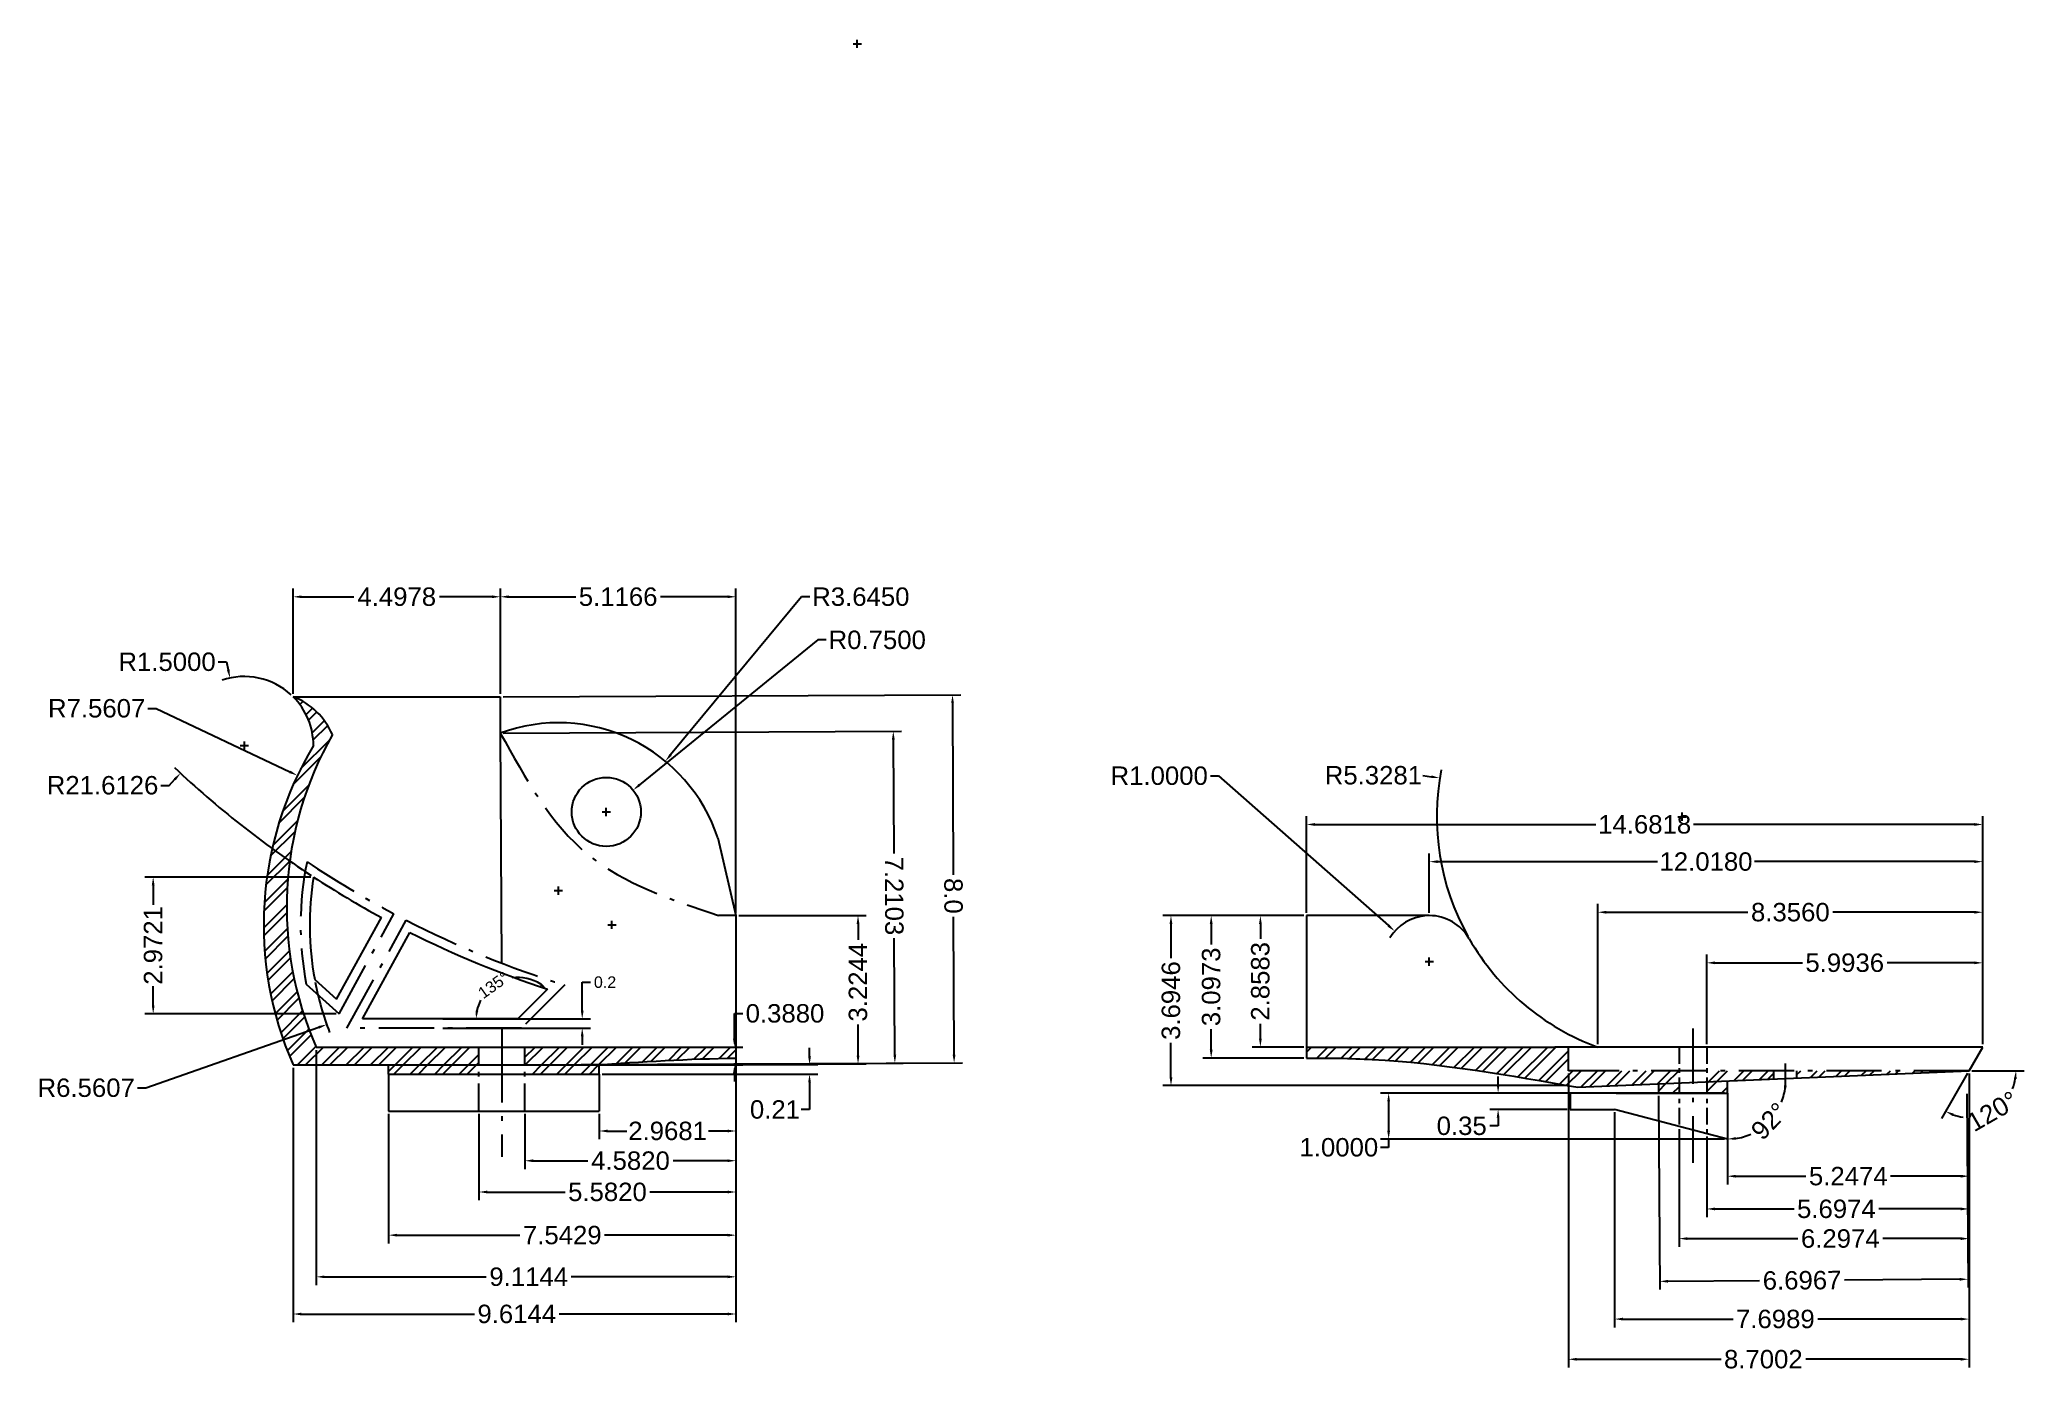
# Model space of a CAD drawing. Header units: centimetres. Extents: x 5.3 to 48.4, y 3.9 to 32.9.
import ezdxf

# ---------------------------------------------------------------- set-up
doc = ezdxf.new("R2010")
doc.units = ezdxf.units.CM
doc.header["$LTSCALE"] = 0.1
doc.header["$MEASUREMENT"] = 0
doc.linetypes.add('ACAD_ISO10W100', pattern=[18, 12, -3, 0, -3])
for name, color, linetype in [('Baza maneta de reglare', 2, 'Continuous'), ('Cotare', 3, 'Continuous'), ('Hasura plastic', 123, 'Continuous'), ('Intrare sina', 134, 'Continuous'), ('Intrare surub frana', 5, 'Continuous'), ('Intrare surub manseta', 241, 'Continuous'), ('Intrare surub reglaj', 30, 'ACAD_ISO10W100'), ('Intrari suruburi mici', 104, 'Continuous'), ('Linii centrale', 190, 'ACAD_ISO10W100'), ('Maneta', 6, 'Continuous'), ('Rama de plastic', 1, 'Continuous'), ('Tampon de cauciuc', 4, 'Continuous')]:
    doc.layers.add(name, color=color, linetype=linetype)
doc.styles.get("Standard").update_dxf_attribs({"font": 'arial.ttf'})
doc.dimstyles.new('Proiect', dxfattribs={"dimtxt": 0.4, "dimasz": 0.18, "dimexe": 0.18, "dimexo": 0.0625, "dimgap": 0.09, "dimtad": 0, "dimtoh": 1, "dimdec": 4, "dimzin": 0, "dimdsep": 46, "dimtxsty": 'Standard', "dimcen": 0.09, "dimadec": 0, "dimazin": 0, "dimtfac": 1, "dimtdec": 4, "dimtofl": 0, "dimtmove": 0, "dimatfit": 3, "dimfxl": 1, "dimtolj": 1, "dimtzin": 0, "dimarcsym": 0})
pattern_1 = [(45, (2.08626, 1.82286), (-0.265165, 0.265165), []), (45, (2.26304, 1.82286), (-0.265165, 0.265165), [])]
pattern_2 = [(45, (-9.4079, -2.4905), (-0.265165, 0.265165), []), (45, (-9.2311, -2.4905), (-0.265165, 0.265165), [])]

msp = doc.modelspace()

# ---------------------------------------------------------------- blocks, each defined once
blk = doc.blocks.new('*D6')
at = {"layer": 'Cotare', "color": 0, "lineweight": -2, "transparency": 16777216}
for p, q in [((10.775, 18.665), (10.775, 20.955)), ((10.955, 20.775), (12.095, 20.775)), ((15.093, 20.775), (13.953, 20.775)), ((15.273, 18.665), (15.273, 20.955))]:
    blk.add_line(p, q, dxfattribs=at)
at = {"layer": 'Cotare', "color": 0, "transparency": 16777216}
for points in [[(10.955, 20.805), (10.955, 20.745), (10.775, 20.775)], [(15.093, 20.805), (15.093, 20.745), (15.273, 20.775)]]:
    blk.add_solid(points, dxfattribs=at)
at = {"layer": 'Defpoints', "color": 0, "transparency": 16777216}
for p in [(15.273, 20.775), (10.775, 18.603), (15.273, 18.603)]:
    blk.add_point(p, dxfattribs=at)
at = {"layer": 'Cotare', "color": 0, "transparency": 16777216, "insert": (13.024, 20.775), "char_height": 0.4, "attachment_point": 5}
blk.add_mtext('\\A1;4.4978', dxfattribs=at)
blk = doc.blocks.new('*D7')
at = {"layer": 'Cotare', "color": 0, "lineweight": -2, "transparency": 16777216}
for p, q in [((15.273, 18.665), (15.273, 20.955)), ((15.453, 20.775), (16.911, 20.775)), ((20.21, 20.775), (18.751, 20.775)), ((20.39, 13.911), (20.39, 20.955))]:
    blk.add_line(p, q, dxfattribs=at)
at = {"layer": 'Cotare', "color": 0, "transparency": 16777216}
for points in [[(15.453, 20.805), (15.453, 20.745), (15.273, 20.775)], [(20.21, 20.805), (20.21, 20.745), (20.39, 20.775)]]:
    blk.add_solid(points, dxfattribs=at)
at = {"layer": 'Defpoints', "color": 0, "transparency": 16777216}
for p in [(15.273, 20.775), (15.273, 18.603), (20.39, 13.849)]:
    blk.add_point(p, dxfattribs=at)
at = {"layer": 'Cotare', "color": 0, "transparency": 16777216, "insert": (17.831, 20.775), "char_height": 0.4, "attachment_point": 5}
blk.add_mtext('\\A1;5.1166', dxfattribs=at)
blk = doc.blocks.new('*D8')
at = {"layer": 'Cotare', "color": 0, "lineweight": -2, "transparency": 16777216}
for p, q in [((21.81, 20.775), (18.971, 17.341)), ((21.99, 20.775), (21.81, 20.775)), ((16.444, 14.393), (16.624, 14.393)), ((16.534, 14.303), (16.534, 14.483))]:
    blk.add_line(p, q, dxfattribs=at)
at = {"layer": 'Cotare', "color": 0, "transparency": 16777216}
blk.add_solid([(18.948, 17.36), (18.994, 17.322), (18.856, 17.202)], dxfattribs=at)
at = {"layer": 'Defpoints', "color": 0, "transparency": 16777216}
for p in [(18.856, 17.202), (16.534, 14.393)]:
    blk.add_point(p, dxfattribs=at)
at = {"layer": 'Cotare', "color": 0, "transparency": 16777216, "insert": (23.101, 20.775), "char_height": 0.4, "attachment_point": 5}
blk.add_mtext('\\A1;R3.6450', dxfattribs=at)
blk = doc.blocks.new('*D9')
at = {"layer": 'Cotare', "color": 0, "lineweight": -2, "transparency": 16777216}
for p, q in [((10.775, 10.54), (10.775, 5.012)), ((20.39, 10.689), (20.39, 5.012)), ((10.955, 5.192), (14.71, 5.192)), ((20.21, 5.192), (16.549, 5.192))]:
    blk.add_line(p, q, dxfattribs=at)
at = {"layer": 'Cotare', "color": 0, "transparency": 16777216}
for points in [[(10.955, 5.222), (10.955, 5.162), (10.775, 5.192)], [(20.21, 5.222), (20.21, 5.162), (20.39, 5.192)]]:
    blk.add_solid(points, dxfattribs=at)
at = {"layer": 'Defpoints', "color": 0, "transparency": 16777216}
for p in [(10.775, 10.603), (20.39, 10.752), (20.39, 5.192)]:
    blk.add_point(p, dxfattribs=at)
at = {"layer": 'Cotare', "color": 0, "transparency": 16777216, "insert": (15.63, 5.192), "char_height": 0.4, "attachment_point": 5}
blk.add_mtext('\\A1;9.6144', dxfattribs=at)
blk = doc.blocks.new('*D10')
at = {"layer": 'Cotare', "color": 0, "lineweight": -2, "transparency": 16777216}
for p, q in [((12.847, 9.54), (12.847, 6.725)), ((20.39, 9.54), (20.39, 6.725)), ((13.027, 6.905), (15.699, 6.905)), ((20.21, 6.905), (17.537, 6.905))]:
    blk.add_line(p, q, dxfattribs=at)
at = {"layer": 'Cotare', "color": 0, "transparency": 16777216}
for points in [[(13.027, 6.935), (13.027, 6.875), (12.847, 6.905)], [(20.21, 6.935), (20.21, 6.875), (20.39, 6.905)]]:
    blk.add_solid(points, dxfattribs=at)
at = {"layer": 'Defpoints', "color": 0, "transparency": 16777216}
for p in [(12.847, 9.603), (20.39, 9.603), (20.39, 6.905)]:
    blk.add_point(p, dxfattribs=at)
at = {"layer": 'Cotare', "color": 0, "transparency": 16777216, "insert": (16.618, 6.905), "char_height": 0.4, "attachment_point": 5}
blk.add_mtext('\\A1;7.5429', dxfattribs=at)
blk = doc.blocks.new('*D11')
at = {"layer": 'Cotare', "color": 0, "lineweight": -2, "transparency": 16777216}
for p, q in [((14.808, 9.54), (14.808, 7.663)), ((20.39, 9.54), (20.39, 7.663)), ((14.988, 7.843), (16.679, 7.843)), ((20.21, 7.843), (18.518, 7.843))]:
    blk.add_line(p, q, dxfattribs=at)
at = {"layer": 'Cotare', "color": 0, "transparency": 16777216}
for points in [[(14.988, 7.873), (14.988, 7.813), (14.808, 7.843)], [(20.21, 7.873), (20.21, 7.813), (20.39, 7.843)]]:
    blk.add_solid(points, dxfattribs=at)
at = {"layer": 'Defpoints', "color": 0, "transparency": 16777216}
for p in [(14.808, 9.603), (20.39, 9.603), (20.39, 7.843)]:
    blk.add_point(p, dxfattribs=at)
at = {"layer": 'Cotare', "color": 0, "transparency": 16777216, "insert": (17.599, 7.843), "char_height": 0.4, "attachment_point": 5}
blk.add_mtext('\\A1;5.5820', dxfattribs=at)
blk = doc.blocks.new('*D12')
at = {"layer": 'Cotare', "color": 0, "lineweight": -2, "transparency": 16777216}
for p, q in [((15.808, 9.54), (15.808, 8.342)), ((20.39, 9.54), (20.39, 8.342)), ((15.988, 8.522), (17.171, 8.522)), ((20.21, 8.522), (19.026, 8.522))]:
    blk.add_line(p, q, dxfattribs=at)
at = {"layer": 'Cotare', "color": 0, "transparency": 16777216}
for points in [[(15.988, 8.552), (15.988, 8.492), (15.808, 8.522)], [(20.21, 8.552), (20.21, 8.492), (20.39, 8.522)]]:
    blk.add_solid(points, dxfattribs=at)
at = {"layer": 'Defpoints', "color": 0, "transparency": 16777216}
for p in [(15.808, 9.603), (20.39, 9.603), (20.39, 8.522)]:
    blk.add_point(p, dxfattribs=at)
at = {"layer": 'Cotare', "color": 0, "transparency": 16777216, "insert": (18.099, 8.522), "char_height": 0.4, "attachment_point": 5}
blk.add_mtext('\\A1;4.5820', dxfattribs=at)
blk = doc.blocks.new('*D13')
at = {"layer": 'Cotare', "color": 0, "lineweight": -2, "transparency": 16777216}
for p, q in [((17.421, 9.54), (17.421, 8.988)), ((20.39, 9.54), (20.39, 8.988)), ((17.601, 9.168), (18.02, 9.168)), ((20.21, 9.168), (19.791, 9.168))]:
    blk.add_line(p, q, dxfattribs=at)
at = {"layer": 'Cotare', "color": 0, "transparency": 16777216}
for points in [[(17.601, 9.198), (17.601, 9.138), (17.421, 9.168)], [(20.21, 9.198), (20.21, 9.138), (20.39, 9.168)]]:
    blk.add_solid(points, dxfattribs=at)
at = {"layer": 'Defpoints', "color": 0, "transparency": 16777216}
for p in [(17.421, 9.603), (20.39, 9.603), (20.39, 9.168)]:
    blk.add_point(p, dxfattribs=at)
at = {"layer": 'Cotare', "color": 0, "transparency": 16777216, "insert": (18.905, 9.168), "char_height": 0.4, "attachment_point": 5}
blk.add_mtext('\\A1;2.9681', dxfattribs=at)
blk = doc.blocks.new('*D16')
at = {"layer": 'Cotare', "color": 0, "lineweight": -2, "transparency": 16777216}
for p, q in [((15.335, 18.603), (25.272, 18.646)), ((25.092, 18.465), (25.109, 14.731)), ((25.125, 10.825), (25.112, 13.824)), ((15.37, 10.603), (25.306, 10.646))]:
    blk.add_line(p, q, dxfattribs=at)
at = {"layer": 'Cotare', "color": 0, "transparency": 16777216}
for points in [[(25.122, 18.465), (25.062, 18.465), (25.092, 18.645)], [(25.155, 10.825), (25.095, 10.825), (25.126, 10.645)]]:
    blk.add_solid(points, dxfattribs=at)
at = {"layer": 'Defpoints', "color": 0, "transparency": 16777216}
for p in [(15.273, 18.603), (15.308, 10.603), (25.126, 10.645)]:
    blk.add_point(p, dxfattribs=at)
at = {"layer": 'Cotare', "color": 0, "transparency": 16777216, "insert": (25.11, 14.277), "char_height": 0.4, "attachment_point": 5, "rotation": 270.2473}
blk.add_mtext('\\A1;8.0', dxfattribs=at)
blk = doc.blocks.new('*D17')
at = {"layer": 'Cotare', "color": 0, "lineweight": -2, "transparency": 16777216}
for p, q in [((15.335, 17.813), (23.985, 17.855)), ((23.806, 17.674), (23.818, 15.194)), ((23.839, 10.823), (23.827, 13.357)), ((15.37, 10.603), (24.02, 10.644))]:
    blk.add_line(p, q, dxfattribs=at)
at = {"layer": 'Cotare', "color": 0, "transparency": 16777216}
for points in [[(23.836, 17.674), (23.776, 17.674), (23.805, 17.854)], [(23.869, 10.824), (23.809, 10.823), (23.84, 10.643)]]:
    blk.add_solid(points, dxfattribs=at)
at = {"layer": 'Defpoints', "color": 0, "transparency": 16777216}
for p in [(15.273, 17.813), (15.308, 10.603), (23.84, 10.643)]:
    blk.add_point(p, dxfattribs=at)
at = {"layer": 'Cotare', "color": 0, "transparency": 16777216, "insert": (23.823, 14.276), "char_height": 0.4, "attachment_point": 5, "rotation": 270.2744}
blk.add_mtext('\\A1;7.2103', dxfattribs=at)
blk = doc.blocks.new('*D19')
at = {"layer": 'Cotare', "color": 0, "lineweight": -2, "transparency": 16777216}
for p, q in [((20.452, 13.849), (23.22, 13.849)), ((23.04, 13.669), (23.04, 13.321)), ((23.04, 10.805), (23.04, 11.482)), ((20.452, 10.625), (23.22, 10.625))]:
    blk.add_line(p, q, dxfattribs=at)
at = {"layer": 'Cotare', "color": 0, "transparency": 16777216}
for points in [[(23.01, 13.669), (23.07, 13.669), (23.04, 13.849)], [(23.01, 10.805), (23.07, 10.805), (23.04, 10.625)]]:
    blk.add_solid(points, dxfattribs=at)
at = {"layer": 'Defpoints', "color": 0, "transparency": 16777216}
for p in [(20.39, 13.849), (20.39, 10.625), (23.04, 10.625)]:
    blk.add_point(p, dxfattribs=at)
at = {"layer": 'Cotare', "color": 0, "transparency": 16777216, "insert": (23.04, 12.401), "char_height": 0.4, "attachment_point": 5, "rotation": 90}
blk.add_mtext('\\A1;3.2244', dxfattribs=at)
blk = doc.blocks.new('*D21')
at = {"layer": 'Cotare', "color": 0, "lineweight": -2, "transparency": 16777216}
for p, q in [((11.275, 10.928), (11.275, 5.82)), ((20.39, 10.928), (20.39, 5.82)), ((11.455, 6), (14.969, 6)), ((20.21, 6), (16.808, 6))]:
    blk.add_line(p, q, dxfattribs=at)
at = {"layer": 'Cotare', "color": 0, "transparency": 16777216}
for points in [[(11.455, 6.03), (11.455, 5.97), (11.275, 6)], [(20.21, 6.03), (20.21, 5.97), (20.39, 6)]]:
    blk.add_solid(points, dxfattribs=at)
at = {"layer": 'Defpoints', "color": 0, "transparency": 16777216}
for p in [(11.275, 10.991), (20.39, 10.991), (20.39, 6)]:
    blk.add_point(p, dxfattribs=at)
at = {"layer": 'Cotare', "color": 0, "transparency": 16777216, "insert": (15.889, 6), "char_height": 0.4, "attachment_point": 5}
blk.add_mtext('\\A1;9.1144', dxfattribs=at)
blk = doc.blocks.new('*D22')
at = {"layer": 'Cotare', "color": 0, "lineweight": -2, "transparency": 16777216}
for p, q in [((22.166, 19.837), (18.296, 16.688)), ((22.346, 19.837), (22.166, 19.837)), ((17.484, 16.101), (17.664, 16.101)), ((17.574, 16.011), (17.574, 16.191))]:
    blk.add_line(p, q, dxfattribs=at)
at = {"layer": 'Cotare', "color": 0, "transparency": 16777216}
blk.add_solid([(18.277, 16.711), (18.315, 16.665), (18.156, 16.574)], dxfattribs=at)
at = {"layer": 'Defpoints', "color": 0, "transparency": 16777216}
for p in [(18.156, 16.574), (17.574, 16.101)]:
    blk.add_point(p, dxfattribs=at)
at = {"layer": 'Cotare', "color": 0, "transparency": 16777216, "insert": (23.457, 19.837), "char_height": 0.4, "attachment_point": 5}
blk.add_mtext('\\A1;R0.7500', dxfattribs=at)
blk = doc.blocks.new('*D23')
at = {"layer": 'Cotare', "color": 0, "lineweight": -2, "transparency": 16777216}
for p, q in [((21.987, 10.792), (21.987, 10.972)), ((17.484, 10.403), (22.167, 10.403)), ((17.508, 10.612), (22.167, 10.612)), ((21.987, 10.223), (21.987, 9.634)), ((21.987, 9.634), (21.807, 9.634))]:
    blk.add_line(p, q, dxfattribs=at)
at = {"layer": 'Cotare', "color": 0, "transparency": 16777216}
for points in [[(21.957, 10.792), (22.017, 10.792), (21.987, 10.612)], [(21.957, 10.223), (22.017, 10.223), (21.987, 10.403)]]:
    blk.add_solid(points, dxfattribs=at)
at = {"layer": 'Defpoints', "color": 0, "transparency": 16777216}
for p in [(17.421, 10.403), (17.445, 10.612), (21.987, 10.403)]:
    blk.add_point(p, dxfattribs=at)
at = {"layer": 'Cotare', "color": 0, "transparency": 16777216, "insert": (21.236, 9.634), "char_height": 0.4, "attachment_point": 5}
blk.add_mtext('\\A1;0.21', dxfattribs=at)
blk = doc.blocks.new('*D25')
at = {"layer": 'Cotare', "color": 0, "lineweight": -2, "transparency": 16777216}
for p, q in [((22.934, 32.789), (23.114, 32.789)), ((23.024, 32.699), (23.024, 32.879)), ((8.083, 16.678), (8.206, 16.81)), ((7.903, 16.678), (8.083, 16.678))]:
    blk.add_line(p, q, dxfattribs=at)
blk.add_arc((23.024, 32.789), 21.613, 226.6826, 236.7231, dxfattribs=at)
at = {"layer": 'Cotare', "color": 0, "transparency": 16777216}
blk.add_solid([(8.184, 16.83), (8.228, 16.789), (8.328, 16.942)], dxfattribs=at)
at = {"layer": 'Defpoints', "color": 0, "transparency": 16777216}
for p in [(23.024, 32.789), (8.328, 16.942)]:
    blk.add_point(p, dxfattribs=at)
at = {"layer": 'Cotare', "color": 0, "transparency": 16777216, "insert": (6.636, 16.678), "char_height": 0.4, "attachment_point": 5}
blk.add_mtext('\\A1;R21.6126', dxfattribs=at)
blk = doc.blocks.new('*D26')
at = {"layer": 'Cotare', "color": 0, "lineweight": -2, "transparency": 16777216}
for p, q in [((17.051, 11.783), (17.051, 12.401)), ((17.051, 12.401), (17.231, 12.401)), ((14.027, 11.603), (17.231, 11.603)), ((14.027, 11.403), (17.231, 11.403)), ((17.051, 11.223), (17.051, 11.043))]:
    blk.add_line(p, q, dxfattribs=at)
at = {"layer": 'Cotare', "color": 0, "transparency": 16777216}
for points in [[(17.021, 11.783), (17.081, 11.783), (17.051, 11.603)], [(17.021, 11.223), (17.081, 11.223), (17.051, 11.403)]]:
    blk.add_solid(points, dxfattribs=at)
at = {"layer": 'Defpoints', "color": 0, "transparency": 16777216}
for p in [(13.965, 11.603), (13.965, 11.403), (17.051, 11.403)]:
    blk.add_point(p, dxfattribs=at)
at = {"layer": 'Cotare', "color": 0, "transparency": 16777216, "insert": (17.547, 12.401), "char_height": 0.25, "attachment_point": 5}
blk.add_mtext('\\A1;0.2', dxfattribs=at)
blk = doc.blocks.new('*D28')
at = {"layer": 'Cotare', "color": 0, "lineweight": -2, "transparency": 16777216}
for p, q in [((20.355, 11.171), (20.355, 11.722)), ((20.355, 11.722), (20.535, 11.722)), ((11.338, 10.991), (20.535, 10.991)), ((11.338, 10.603), (20.535, 10.603)), ((20.355, 10.423), (20.355, 10.243))]:
    blk.add_line(p, q, dxfattribs=at)
at = {"layer": 'Cotare', "color": 0, "transparency": 16777216}
for points in [[(20.325, 11.171), (20.385, 11.171), (20.355, 10.991)], [(20.325, 10.423), (20.385, 10.423), (20.355, 10.603)]]:
    blk.add_solid(points, dxfattribs=at)
at = {"layer": 'Defpoints', "color": 0, "transparency": 16777216}
for p in [(11.275, 10.991), (11.275, 10.603), (20.355, 10.603)]:
    blk.add_point(p, dxfattribs=at)
at = {"layer": 'Cotare', "color": 0, "transparency": 16777216, "insert": (21.454, 11.722), "char_height": 0.4, "attachment_point": 5}
blk.add_mtext('\\A1;0.3880', dxfattribs=at)
blk = doc.blocks.new('*D29')
at = {"layer": 'Cotare', "color": 0, "lineweight": -2, "transparency": 16777216}
for p, q in [((11.155, 14.686), (7.555, 14.686)), ((7.735, 14.506), (7.735, 14.085)), ((7.735, 11.894), (7.735, 12.315)), ((11.708, 11.714), (7.555, 11.714))]:
    blk.add_line(p, q, dxfattribs=at)
at = {"layer": 'Cotare', "color": 0, "transparency": 16777216}
for points in [[(7.705, 14.506), (7.765, 14.506), (7.735, 14.686)], [(7.705, 11.894), (7.765, 11.894), (7.735, 11.714)]]:
    blk.add_solid(points, dxfattribs=at)
at = {"layer": 'Defpoints', "color": 0, "transparency": 16777216}
for p in [(11.217, 14.686), (7.735, 11.714), (11.771, 11.714)]:
    blk.add_point(p, dxfattribs=at)
at = {"layer": 'Cotare', "color": 0, "transparency": 16777216, "insert": (7.735, 13.2), "char_height": 0.4, "attachment_point": 5, "rotation": 90}
blk.add_mtext('\\A1;2.9721', dxfattribs=at)
blk = doc.blocks.new('*D30')
at = {"layer": 'Cotare', "color": 0, "lineweight": -2, "transparency": 16777216}
for p, q in [((7.62, 18.35), (7.8, 18.35)), ((7.8, 18.35), (10.704, 16.97)), ((17.605, 13.648), (17.785, 13.648)), ((17.695, 13.558), (17.695, 13.738))]:
    blk.add_line(p, q, dxfattribs=at)
at = {"layer": 'Cotare', "color": 0, "transparency": 16777216}
blk.add_solid([(10.717, 16.997), (10.691, 16.943), (10.866, 16.893)], dxfattribs=at)
at = {"layer": 'Defpoints', "color": 0, "transparency": 16777216}
for p in [(10.866, 16.893), (17.695, 13.648)]:
    blk.add_point(p, dxfattribs=at)
at = {"layer": 'Cotare', "color": 0, "transparency": 16777216, "insert": (6.508, 18.35), "char_height": 0.4, "attachment_point": 5}
blk.add_mtext('\\A1;R7.5607', dxfattribs=at)
blk = doc.blocks.new('*D31')
at = {"layer": 'Cotare', "color": 0, "lineweight": -2, "transparency": 16777216}
for p, q in [((9.148, 19.361), (9.328, 19.361)), ((9.328, 19.361), (9.366, 19.185)), ((9.625, 17.542), (9.805, 17.542)), ((9.715, 17.452), (9.715, 17.632))]:
    blk.add_line(p, q, dxfattribs=at)
blk.add_arc((9.715, 17.542), 1.5, 47.3873, 108.8608, dxfattribs=at)
at = {"layer": 'Cotare', "color": 0, "transparency": 16777216}
blk.add_solid([(9.395, 19.192), (9.336, 19.179), (9.403, 19.009)], dxfattribs=at)
at = {"layer": 'Defpoints', "color": 0, "transparency": 16777216}
for p in [(9.403, 19.009), (9.715, 17.542)]:
    blk.add_point(p, dxfattribs=at)
at = {"layer": 'Cotare', "color": 0, "transparency": 16777216, "insert": (8.037, 19.361), "char_height": 0.4, "attachment_point": 5}
blk.add_mtext('\\A1;R1.5000', dxfattribs=at)
blk = doc.blocks.new('*D33')
at = {"layer": 'Cotare', "color": 0, "lineweight": -2, "transparency": 16777216}
for p, q in [((17.605, 13.648), (17.785, 13.648)), ((17.695, 13.558), (17.695, 13.738)), ((7.573, 10.106), (11.333, 11.422)), ((7.393, 10.106), (7.573, 10.106))]:
    blk.add_line(p, q, dxfattribs=at)
blk.add_arc((17.695, 13.648), 6.561, 190.9636, 200.8594, dxfattribs=at)
at = {"layer": 'Cotare', "color": 0, "transparency": 16777216}
blk.add_solid([(11.323, 11.45), (11.343, 11.393), (11.503, 11.481)], dxfattribs=at)
at = {"layer": 'Defpoints', "color": 0, "transparency": 16777216}
for p in [(17.695, 13.648), (11.503, 11.481)]:
    blk.add_point(p, dxfattribs=at)
at = {"layer": 'Cotare', "color": 0, "transparency": 16777216, "insert": (6.281, 10.106), "char_height": 0.4, "attachment_point": 5}
blk.add_mtext('\\A1;R6.5607', dxfattribs=at)
blk = doc.blocks.new('*D34')
at = {"layer": 'Cotare', "color": 0, "lineweight": -2, "transparency": 16777216}
for start, end in [(56.4295, 97.7959), (153.2583, 168.5705)]:
    blk.add_arc((15.65, 11.603), 0.904, start, end, dxfattribs=at)
at = {"layer": 'Cotare', "color": 0, "transparency": 16777216}
for points in [[(16.169, 12.379), (16.131, 12.332), (16.289, 12.242)], [(14.794, 11.779), (14.734, 11.785), (14.746, 11.603)]]:
    blk.add_solid(points, dxfattribs=at)
at = {"layer": 'Defpoints', "color": 0, "transparency": 16777216}
for p in [(15.65, 12.506), (16.297, 12.25), (12.28, 11.603), (15.65, 11.603), (15.65, 11.603)]:
    blk.add_point(p, dxfattribs=at)
at = {"layer": 'Cotare', "color": 0, "transparency": 16777216, "insert": (15.125, 12.338), "char_height": 0.25, "attachment_point": 5, "rotation": 35.5271}
blk.add_mtext('\\A1;135°', dxfattribs=at)
blk = doc.blocks.new('*D36')
at = {"layer": 'Cotare', "color": 0, "lineweight": -2, "transparency": 16777216}
for p, q in [((32.779, 13.911), (32.779, 16.008)), ((47.461, 11.053), (47.461, 16.008)), ((32.959, 15.828), (39.063, 15.828)), ((47.281, 15.828), (41.177, 15.828))]:
    blk.add_line(p, q, dxfattribs=at)
at = {"layer": 'Cotare', "color": 0, "transparency": 16777216}
for points in [[(32.959, 15.858), (32.959, 15.798), (32.779, 15.828)], [(47.281, 15.858), (47.281, 15.798), (47.461, 15.828)]]:
    blk.add_solid(points, dxfattribs=at)
at = {"layer": 'Defpoints', "color": 0, "transparency": 16777216}
for p in [(47.461, 15.828), (32.779, 13.849), (47.461, 10.991)]:
    blk.add_point(p, dxfattribs=at)
at = {"layer": 'Cotare', "color": 0, "transparency": 16777216, "insert": (40.12, 15.828), "char_height": 0.4, "attachment_point": 5}
blk.add_mtext('\\A1;14.6818', dxfattribs=at)
blk = doc.blocks.new('*D37')
at = {"layer": 'Cotare', "color": 0, "lineweight": -2, "transparency": 16777216}
for p, q in [((35.443, 13.911), (35.443, 15.2)), ((47.461, 11.053), (47.461, 15.2)), ((35.623, 15.02), (40.396, 15.02)), ((47.281, 15.02), (42.508, 15.02))]:
    blk.add_line(p, q, dxfattribs=at)
at = {"layer": 'Cotare', "color": 0, "transparency": 16777216}
for points in [[(35.623, 15.05), (35.623, 14.99), (35.443, 15.02)], [(47.281, 15.05), (47.281, 14.99), (47.461, 15.02)]]:
    blk.add_solid(points, dxfattribs=at)
at = {"layer": 'Defpoints', "color": 0, "transparency": 16777216}
for p in [(47.461, 15.02), (35.443, 13.849), (47.461, 10.991)]:
    blk.add_point(p, dxfattribs=at)
at = {"layer": 'Cotare', "color": 0, "transparency": 16777216, "insert": (41.452, 15.02), "char_height": 0.4, "attachment_point": 5}
blk.add_mtext('\\A1;12.0180', dxfattribs=at)
blk = doc.blocks.new('*D38')
at = {"layer": 'Cotare', "color": 0, "lineweight": -2, "transparency": 16777216}
for p, q in [((35.303, 16.895), (35.494, 16.865)), ((40.843, 15.995), (41.023, 15.995)), ((40.933, 15.905), (40.933, 16.085))]:
    blk.add_line(p, q, dxfattribs=at)
blk.add_arc((40.933, 15.995), 5.328, 168.9822, 209.1411, dxfattribs=at)
at = {"layer": 'Cotare', "color": 0, "transparency": 16777216}
blk.add_solid([(35.499, 16.894), (35.49, 16.835), (35.672, 16.836)], dxfattribs=at)
at = {"layer": 'Defpoints', "color": 0, "transparency": 16777216}
for p in [(35.672, 16.836), (40.933, 15.995)]:
    blk.add_point(p, dxfattribs=at)
at = {"layer": 'Cotare', "color": 0, "transparency": 16777216, "insert": (34.23, 16.895), "char_height": 0.4, "attachment_point": 5}
blk.add_mtext('\\A1;R5.3281', dxfattribs=at)
blk = doc.blocks.new('*D39')
at = {"layer": 'Cotare', "color": 0, "lineweight": -2, "transparency": 16777216}
for p, q in [((39.105, 11.053), (39.105, 14.101)), ((39.285, 13.921), (42.363, 13.921)), ((47.281, 13.921), (44.203, 13.921)), ((47.461, 11.053), (47.461, 14.101))]:
    blk.add_line(p, q, dxfattribs=at)
at = {"layer": 'Cotare', "color": 0, "transparency": 16777216}
for points in [[(39.285, 13.951), (39.285, 13.891), (39.105, 13.921)], [(47.281, 13.951), (47.281, 13.891), (47.461, 13.921)]]:
    blk.add_solid(points, dxfattribs=at)
at = {"layer": 'Defpoints', "color": 0, "transparency": 16777216}
for p in [(47.461, 13.921), (39.105, 10.991), (47.461, 10.991)]:
    blk.add_point(p, dxfattribs=at)
at = {"layer": 'Cotare', "color": 0, "transparency": 16777216, "insert": (43.283, 13.921), "char_height": 0.4, "attachment_point": 5}
blk.add_mtext('\\A1;8.3560', dxfattribs=at)
blk = doc.blocks.new('*D40')
at = {"layer": 'Cotare', "color": 0, "lineweight": -2, "transparency": 16777216}
for p, q in [((41.467, 11.053), (41.467, 13.002)), ((47.461, 11.053), (47.461, 13.002)), ((41.647, 12.822), (43.544, 12.822)), ((47.281, 12.822), (45.384, 12.822))]:
    blk.add_line(p, q, dxfattribs=at)
at = {"layer": 'Cotare', "color": 0, "transparency": 16777216}
for points in [[(41.647, 12.852), (41.647, 12.792), (41.467, 12.822)], [(47.281, 12.852), (47.281, 12.792), (47.461, 12.822)]]:
    blk.add_solid(points, dxfattribs=at)
at = {"layer": 'Defpoints', "color": 0, "transparency": 16777216}
for p in [(47.461, 12.822), (41.467, 10.991), (47.461, 10.991)]:
    blk.add_point(p, dxfattribs=at)
at = {"layer": 'Cotare', "color": 0, "transparency": 16777216, "insert": (44.464, 12.822), "char_height": 0.4, "attachment_point": 5}
blk.add_mtext('\\A1;5.9936', dxfattribs=at)
blk = doc.blocks.new('*D42')
at = {"layer": 'Cotare', "color": 0, "lineweight": -2, "transparency": 16777216}
for p, q in [((30.69, 16.885), (30.87, 16.885)), ((30.87, 16.885), (34.558, 13.63)), ((35.443, 12.759), (35.443, 12.939)), ((35.353, 12.849), (35.533, 12.849))]:
    blk.add_line(p, q, dxfattribs=at)
blk.add_arc((35.443, 12.849), 1, 93.581, 148.8817, dxfattribs=at)
at = {"layer": 'Cotare', "color": 0, "transparency": 16777216}
blk.add_solid([(34.578, 13.652), (34.538, 13.607), (34.693, 13.511)], dxfattribs=at)
at = {"layer": 'Defpoints', "color": 0, "transparency": 16777216}
for p in [(34.693, 13.511), (35.443, 12.849)]:
    blk.add_point(p, dxfattribs=at)
at = {"layer": 'Cotare', "color": 0, "transparency": 16777216, "insert": (29.579, 16.885), "char_height": 0.4, "attachment_point": 5}
blk.add_mtext('\\A1;R1.0000', dxfattribs=at)
blk = doc.blocks.new('*D43')
at = {"layer": 'Cotare', "color": 0, "lineweight": -2, "transparency": 16777216}
for p, q in [((32.717, 13.849), (29.655, 13.849)), ((29.835, 13.669), (29.835, 12.922)), ((29.835, 10.334), (29.835, 11.082)), ((38.402, 10.154), (29.655, 10.154))]:
    blk.add_line(p, q, dxfattribs=at)
at = {"layer": 'Cotare', "color": 0, "transparency": 16777216}
for points in [[(29.805, 13.669), (29.865, 13.669), (29.835, 13.849)], [(29.805, 10.334), (29.865, 10.334), (29.835, 10.154)]]:
    blk.add_solid(points, dxfattribs=at)
at = {"layer": 'Defpoints', "color": 0, "transparency": 16777216}
for p in [(29.835, 13.849), (32.779, 13.849), (38.464, 10.154)]:
    blk.add_point(p, dxfattribs=at)
at = {"layer": 'Cotare', "color": 0, "transparency": 16777216, "insert": (29.835, 12.002), "char_height": 0.4, "attachment_point": 5, "rotation": 90}
blk.add_mtext('\\A1;3.6946', dxfattribs=at)
blk = doc.blocks.new('*D44')
at = {"layer": 'Cotare', "color": 0, "lineweight": -2, "transparency": 16777216}
for p, q in [((32.717, 13.849), (30.528, 13.849)), ((30.708, 13.669), (30.708, 13.22)), ((30.708, 10.932), (30.708, 11.38)), ((32.717, 10.752), (30.528, 10.752))]:
    blk.add_line(p, q, dxfattribs=at)
at = {"layer": 'Cotare', "color": 0, "transparency": 16777216}
for points in [[(30.678, 13.669), (30.738, 13.669), (30.708, 13.849)], [(30.678, 10.932), (30.738, 10.932), (30.708, 10.752)]]:
    blk.add_solid(points, dxfattribs=at)
at = {"layer": 'Defpoints', "color": 0, "transparency": 16777216}
for p in [(32.779, 13.849), (30.708, 10.752), (32.779, 10.752)]:
    blk.add_point(p, dxfattribs=at)
at = {"layer": 'Cotare', "color": 0, "transparency": 16777216, "insert": (30.708, 12.3), "char_height": 0.4, "attachment_point": 5, "rotation": 90}
blk.add_mtext('\\A1;3.0973', dxfattribs=at)
blk = doc.blocks.new('*D45')
at = {"layer": 'Cotare', "color": 0, "lineweight": -2, "transparency": 16777216}
for p, q in [((32.717, 13.849), (31.596, 13.849)), ((31.776, 13.669), (31.776, 13.343)), ((31.776, 11.171), (31.776, 11.496)), ((32.717, 10.991), (31.596, 10.991))]:
    blk.add_line(p, q, dxfattribs=at)
at = {"layer": 'Cotare', "color": 0, "transparency": 16777216}
for points in [[(31.746, 13.669), (31.806, 13.669), (31.776, 13.849)], [(31.746, 11.171), (31.806, 11.171), (31.776, 10.991)]]:
    blk.add_solid(points, dxfattribs=at)
at = {"layer": 'Defpoints', "color": 0, "transparency": 16777216}
for p in [(32.779, 13.849), (31.776, 10.991), (32.779, 10.991)]:
    blk.add_point(p, dxfattribs=at)
at = {"layer": 'Cotare', "color": 0, "transparency": 16777216, "insert": (31.776, 12.42), "char_height": 0.4, "attachment_point": 5, "rotation": 90}
blk.add_mtext('\\A1;2.8583', dxfattribs=at)
blk = doc.blocks.new('*D46')
at = {"layer": 'Cotare', "color": 0, "lineweight": -2, "transparency": 16777216}
for p, q in [((47.133, 10.423), (46.565, 9.44)), ((47.227, 10.478), (48.363, 10.478))]:
    blk.add_line(p, q, dxfattribs=at)
for start, end in [(337.4174, 349.8619), (250.1381, 262.5826)]:
    blk.add_arc((47.165, 10.478), 1.019, start, end, dxfattribs=at)
at = {"layer": 'Cotare', "color": 0, "transparency": 16777216}
for points in [[(48.137, 10.301), (48.197, 10.296), (48.183, 10.478)], [(46.806, 9.492), (46.831, 9.547), (46.655, 9.595)]]:
    blk.add_solid(points, dxfattribs=at)
at = {"layer": 'Defpoints', "color": 0, "transparency": 16777216}
for p in [(47.461, 10.991), (38.464, 10.478), (47.165, 10.478), (47.165, 10.478), (47.342, 9.474)]:
    blk.add_point(p, dxfattribs=at)
at = {"layer": 'Cotare', "color": 0, "transparency": 16777216, "insert": (47.674, 9.595), "char_height": 0.4, "attachment_point": 5, "rotation": 30}
blk.add_mtext('\\A1;120°', dxfattribs=at)
blk = doc.blocks.new('*D47')
at = {"layer": 'Cotare', "color": 0, "lineweight": -2, "transparency": 16777216}
for p, q in [((38.464, 10.415), (38.464, 4.029)), ((47.165, 10.415), (47.165, 4.029)), ((38.644, 4.209), (41.779, 4.209)), ((46.985, 4.209), (43.616, 4.209))]:
    blk.add_line(p, q, dxfattribs=at)
at = {"layer": 'Cotare', "color": 0, "transparency": 16777216}
for points in [[(38.644, 4.239), (38.644, 4.179), (38.464, 4.209)], [(46.985, 4.239), (46.985, 4.179), (47.165, 4.209)]]:
    blk.add_solid(points, dxfattribs=at)
at = {"layer": 'Defpoints', "color": 0, "transparency": 16777216}
for p in [(38.464, 10.478), (47.165, 10.478), (47.165, 4.209)]:
    blk.add_point(p, dxfattribs=at)
at = {"layer": 'Cotare', "color": 0, "transparency": 16777216, "insert": (42.697, 4.209), "char_height": 0.4, "attachment_point": 5}
blk.add_mtext('\\A1;8.7002', dxfattribs=at)
blk = doc.blocks.new('*D48')
at = {"layer": 'Cotare', "color": 0, "lineweight": -2, "transparency": 16777216}
for p, q in [((39.466, 9.576), (39.466, 4.902)), ((47.165, 9.576), (47.165, 4.902)), ((39.646, 5.082), (42.039, 5.082)), ((46.985, 5.082), (43.877, 5.082))]:
    blk.add_line(p, q, dxfattribs=at)
at = {"layer": 'Cotare', "color": 0, "transparency": 16777216}
for points in [[(39.646, 5.112), (39.646, 5.052), (39.466, 5.082)], [(46.985, 5.112), (46.985, 5.052), (47.165, 5.082)]]:
    blk.add_solid(points, dxfattribs=at)
at = {"layer": 'Defpoints', "color": 0, "transparency": 16777216}
for p in [(39.466, 9.639), (47.165, 9.639), (47.165, 5.082)]:
    blk.add_point(p, dxfattribs=at)
at = {"layer": 'Cotare', "color": 0, "transparency": 16777216, "insert": (42.958, 5.082), "char_height": 0.4, "attachment_point": 5}
blk.add_mtext('\\A1;7.6989', dxfattribs=at)
blk = doc.blocks.new('*D49')
at = {"layer": 'Cotare', "color": 0, "lineweight": -2, "transparency": 16777216}
for p, q in [((40.867, 9.21), (40.867, 6.65)), ((47.165, 9.092), (47.165, 6.65)), ((41.047, 6.83), (43.448, 6.83)), ((46.985, 6.83), (45.289, 6.83))]:
    blk.add_line(p, q, dxfattribs=at)
at = {"layer": 'Cotare', "color": 0, "transparency": 16777216}
for points in [[(41.047, 6.86), (41.047, 6.8), (40.867, 6.83)], [(46.985, 6.86), (46.985, 6.8), (47.165, 6.83)]]:
    blk.add_solid(points, dxfattribs=at)
at = {"layer": 'Defpoints', "color": 0, "transparency": 16777216}
for p in [(40.867, 9.273), (47.165, 9.154), (47.165, 6.83)]:
    blk.add_point(p, dxfattribs=at)
at = {"layer": 'Cotare', "color": 0, "transparency": 16777216, "insert": (44.368, 6.83), "char_height": 0.4, "attachment_point": 5}
blk.add_mtext('\\A1;6.2974', dxfattribs=at)
blk = doc.blocks.new('*D50')
at = {"layer": 'Cotare', "color": 0, "lineweight": -2, "transparency": 16777216}
for p, q in [((41.467, 9.05), (41.467, 7.295)), ((47.165, 9.05), (47.165, 7.295)), ((41.647, 7.475), (43.363, 7.475)), ((46.985, 7.475), (45.202, 7.475))]:
    blk.add_line(p, q, dxfattribs=at)
at = {"layer": 'Cotare', "color": 0, "transparency": 16777216}
for points in [[(41.647, 7.505), (41.647, 7.445), (41.467, 7.475)], [(46.985, 7.505), (46.985, 7.445), (47.165, 7.475)]]:
    blk.add_solid(points, dxfattribs=at)
at = {"layer": 'Defpoints', "color": 0, "transparency": 16777216}
for p in [(41.467, 9.112), (47.165, 9.112), (47.165, 7.475)]:
    blk.add_point(p, dxfattribs=at)
at = {"layer": 'Cotare', "color": 0, "transparency": 16777216, "insert": (44.283, 7.475), "char_height": 0.4, "attachment_point": 5}
blk.add_mtext('\\A1;5.6974', dxfattribs=at)
blk = doc.blocks.new('*D51')
at = {"layer": 'Cotare', "color": 0, "lineweight": -2, "transparency": 16777216}
for p, q in [((40.418, 9.929), (40.446, 5.722)), ((47.114, 9.974), (47.143, 5.767)), ((40.625, 5.903), (42.617, 5.917)), ((46.961, 5.946), (44.46, 5.929))]:
    blk.add_line(p, q, dxfattribs=at)
at = {"layer": 'Cotare', "color": 0, "transparency": 16777216}
for points in [[(40.625, 5.933), (40.625, 5.873), (40.445, 5.902)], [(46.961, 5.976), (46.962, 5.916), (47.141, 5.947)]]:
    blk.add_solid(points, dxfattribs=at)
at = {"layer": 'Defpoints', "color": 0, "transparency": 16777216}
for p in [(40.417, 9.992), (47.114, 10.037), (47.141, 5.947)]:
    blk.add_point(p, dxfattribs=at)
at = {"layer": 'Cotare', "color": 0, "transparency": 16777216, "insert": (43.538, 5.923), "char_height": 0.4, "attachment_point": 5, "rotation": 0.3867}
blk.add_mtext('\\A1;6.6967', dxfattribs=at)
blk = doc.blocks.new('*D52')
at = {"layer": 'Cotare', "color": 0, "lineweight": -2, "transparency": 16777216}
for p, q in [((41.917, 8.929), (41.917, 8.006)), ((47.165, 8.929), (47.165, 8.006)), ((42.097, 8.186), (43.621, 8.186)), ((46.985, 8.186), (45.46, 8.186))]:
    blk.add_line(p, q, dxfattribs=at)
at = {"layer": 'Cotare', "color": 0, "transparency": 16777216}
for points in [[(42.097, 8.216), (42.097, 8.156), (41.917, 8.186)], [(46.985, 8.216), (46.985, 8.156), (47.165, 8.186)]]:
    blk.add_solid(points, dxfattribs=at)
at = {"layer": 'Defpoints', "color": 0, "transparency": 16777216}
for p in [(41.917, 8.992), (47.165, 8.992), (47.165, 8.186)]:
    blk.add_point(p, dxfattribs=at)
at = {"layer": 'Cotare', "color": 0, "transparency": 16777216, "insert": (44.541, 8.186), "char_height": 0.4, "attachment_point": 5}
blk.add_mtext('\\A1;5.2474', dxfattribs=at)
blk = doc.blocks.new('*D53')
at = {"layer": 'Cotare', "color": 0, "lineweight": -2, "transparency": 16777216}
for p, q in [((41.855, 9.992), (34.381, 9.992)), ((34.561, 9.812), (34.561, 9.172)), ((41.855, 8.992), (34.381, 8.992)), ((34.561, 8.812), (34.381, 8.812)), ((34.561, 8.992), (34.561, 8.812))]:
    blk.add_line(p, q, dxfattribs=at)
at = {"layer": 'Cotare', "color": 0, "transparency": 16777216}
for points in [[(34.531, 9.812), (34.591, 9.812), (34.561, 9.992)], [(34.531, 9.172), (34.591, 9.172), (34.561, 8.992)]]:
    blk.add_solid(points, dxfattribs=at)
at = {"layer": 'Defpoints', "color": 0, "transparency": 16777216}
for p in [(41.917, 9.992), (34.561, 8.992), (41.917, 8.992)]:
    blk.add_point(p, dxfattribs=at)
at = {"layer": 'Cotare', "color": 0, "transparency": 16777216, "insert": (33.48, 8.812), "char_height": 0.4, "attachment_point": 5}
blk.add_mtext('\\A1;1.0000', dxfattribs=at)
blk = doc.blocks.new('*D54')
at = {"layer": 'Cotare', "color": 0, "lineweight": -2, "transparency": 16777216}
for p, q in [((36.938, 10.172), (36.938, 10.352)), ((38.402, 9.992), (36.758, 9.992)), ((38.44, 9.639), (36.758, 9.639)), ((36.938, 9.279), (36.758, 9.279)), ((36.938, 9.459), (36.938, 9.279))]:
    blk.add_line(p, q, dxfattribs=at)
at = {"layer": 'Cotare', "color": 0, "transparency": 16777216}
for points in [[(36.908, 10.172), (36.968, 10.172), (36.938, 9.992)], [(36.908, 9.459), (36.968, 9.459), (36.938, 9.639)]]:
    blk.add_solid(points, dxfattribs=at)
at = {"layer": 'Defpoints', "color": 0, "transparency": 16777216}
for p in [(38.464, 9.992), (36.938, 9.639), (38.502, 9.639)]:
    blk.add_point(p, dxfattribs=at)
at = {"layer": 'Cotare', "color": 0, "transparency": 16777216, "insert": (36.147, 9.279), "char_height": 0.4, "attachment_point": 5}
blk.add_mtext('\\A1;0.35', dxfattribs=at)
blk = doc.blocks.new('*D55')
at = {"layer": 'Cotare', "color": 0, "lineweight": -2, "transparency": 16777216}
blk.add_line((41.917, 9.929), (41.917, 8.813), dxfattribs=at)
for start, end in [(338.6832, 354.2486), (278.1785, 293.744)]:
    blk.add_arc((41.917, 10.255), 1.262, start, end, dxfattribs=at)
at = {"layer": 'Cotare', "color": 0, "transparency": 16777216}
for points in [[(43.143, 10.13), (43.203, 10.128), (43.178, 10.309)], [(42.099, 8.976), (42.095, 9.036), (41.917, 8.993)]]:
    blk.add_solid(points, dxfattribs=at)
at = {"layer": 'Defpoints', "color": 0, "transparency": 16777216}
for p in [(47.165, 10.478), (38.672, 10.118), (41.917, 10.255), (41.917, 9.992), (42.564, 9.171)]:
    blk.add_point(p, dxfattribs=at)
at = {"layer": 'Cotare', "color": 0, "transparency": 16777216, "insert": (42.828, 9.382), "char_height": 0.4, "attachment_point": 5, "rotation": 46.2136}
blk.add_mtext('\\A1;92°', dxfattribs=at)

# ---------------------------------------------------------------- dimensions: what is measured, and where the dimension line sits
at = {"layer": 'Cotare'}
for center, mpoint, picture, middle in [((23.02355, 32.78902), (8.32792, 16.94153), '*D25', (6.63619, 16.67756)), ((9.71451, 17.54194), (9.40302, 19.00924), '*D31', (8.03725, 19.3614))]:
    dim = msp.add_radius_dim(center=center, mpoint=mpoint, dimstyle='Proiect', dxfattribs=at)
    dim.commit()
    dim.dimension.update_dxf_attribs({"geometry": picture, "text_midpoint": middle})
for base, p1, p2, picture, middle in [((15.27297, 20.77487), (10.77517, 18.6026), (15.27297, 18.6026), '*D6', (13.02407, 20.77487)), ((15.27297, 20.77487), (20.38954, 13.84893), (15.27297, 18.6026), '*D7', (17.83126, 20.77487)), ((47.46083, 15.8283), (32.77902, 13.84893), (47.46083, 10.9906), '*D36', (40.11993, 15.8283)), ((47.460832, 15.020034), (35.442876, 13.848929), (47.460832, 10.990605), '*D37', (41.451854, 15.020034)), ((47.46083, 13.9208), (39.10484, 10.9906), (47.46083, 10.9906), '*D39', (43.28284, 13.9208)), ((47.46083, 12.82156), (41.46721, 10.9906), (47.46083, 10.9906), '*D40', (44.46402, 12.82156)), ((20.38954, 6.90506), (12.84662, 9.6026), (20.38954, 9.6026), '*D10', (16.61808, 6.90506)), ((20.38954, 7.84265), (14.8075, 9.6026), (20.38954, 9.6026), '*D11', (17.59852, 7.84265)), ((20.38954, 8.52159), (15.8075, 9.6026), (20.38954, 9.6026), '*D12', (18.09852, 8.52159)), ((20.38954, 9.1682), (17.42142, 9.6026), (20.38954, 9.6026), '*D13', (18.90548, 9.1682)), ((47.16465, 8.18594), (41.91721, 8.99159), (47.16465, 8.99159), '*D52', (44.54093, 8.18594))]:
    dim = msp.add_linear_dim(base=base, p1=p1, p2=p2, dimstyle='Proiect', dxfattribs=at)
    dim.commit()
    dim.dimension.update_dxf_attribs({"geometry": picture, "text_midpoint": middle})
for center, mpoint, picture, middle in [((16.53373, 14.39289), (18.85626, 17.20209), '*D8', (23.10109, 20.77487)), ((17.57422, 16.10101), (18.15597, 16.57437), '*D22', (23.45702, 19.83729)), ((17.69534, 13.64805), (10.86638, 16.89288), '*D30', (6.50792, 18.35008)), ((35.44288, 12.84893), (34.69313, 13.51065), '*D42', (29.57896, 16.88496)), ((40.93349, 15.99512), (35.67215, 16.83617), '*D38', (35.30285, 16.89521)), ((17.69534, 13.64805), (11.50291, 11.48102), '*D33', (6.28142, 10.10579))]:
    dim = msp.add_radius_dim(center=center, mpoint=mpoint, dimstyle='Proiect', dxfattribs=at)
    dim.commit()
    dim.dimension.update_dxf_attribs({"geometry": picture, "text_midpoint": middle, "dimtype": 164})
for base, p1, p2, angle, override, picture, middle, dimtype in [((25.12615, 10.64498), (15.27297, 18.6026), (15.3075, 10.6026), 270.247296, {"dimdec": 1}, '*D16', (25.11047, 14.27749), 161), ((17.05098, 11.4026), (13.96498, 11.6026), (13.96498, 11.4026), 270, {"dimtxt": 0.25, "dimdec": 1}, '*D26', (17.54727, 12.40126), 161), ((21.98684, 10.4026), (17.44515, 10.61183), (17.42142, 10.4026), 90, {"dimdec": 2}, '*D23', (21.23594, 9.63414), 160)]:
    dim = msp.add_linear_dim(base=base, p1=p1, p2=p2, angle=angle, dimstyle='Proiect', override=override, dxfattribs=at)
    dim.commit()
    dim.dimension.update_dxf_attribs({"geometry": picture, "text_midpoint": middle, "dimtype": dimtype})
for base, p1, p2, angle, picture, middle, dimtype in [((23.84003, 10.64346), (15.27297, 17.81286), (15.3075, 10.6026), 270.274382, '*D17', (23.82263, 14.27573), 161), ((23.03964, 10.62454), (20.38954, 13.84893), (20.38954, 10.62454), 90, '*D19', (23.03964, 12.40126), 160), ((20.35455, 10.6026), (11.27517, 10.9906), (11.27517, 10.6026), 90, '*D28', (21.45416, 11.72232), 160), ((47.14138, 5.94712), (40.41721, 9.99159), (47.11378, 10.03679), 0.386725, '*D51', (43.53839, 5.9228), 161)]:
    dim = msp.add_linear_dim(base=base, p1=p1, p2=p2, angle=angle, dimstyle='Proiect', dxfattribs=at)
    dim.commit()
    dim.dimension.update_dxf_attribs({"geometry": picture, "text_midpoint": middle, "dimtype": dimtype})
for base, p1, p2, picture, middle in [((7.7349, 11.71392), (11.21732, 14.68605), (11.77084, 11.71392), '*D29', (7.7349, 13.19998)), ((29.83455, 13.84893), (38.46445, 10.15434), (32.77902, 13.84893), '*D43', (29.83455, 12.00164)), ((30.70819, 10.75159), (32.77902, 13.84893), (32.77902, 10.75159), '*D44', (30.70819, 12.30026)), ((31.77596, 10.9906), (32.77902, 13.84893), (32.77902, 10.9906), '*D45', (31.77596, 12.41977)), ((34.5607, 8.99159), (41.91721, 9.99159), (41.91721, 8.99159), '*D53', (33.47993, 8.81159))]:
    dim = msp.add_linear_dim(base=base, p1=p1, p2=p2, angle=90, dimstyle='Proiect', dxfattribs=at)
    dim.commit()
    dim.dimension.update_dxf_attribs({"geometry": picture, "text_midpoint": middle})
dim = msp.add_angular_dim_2l(base=(15.64989, 12.50644), line1=((15.64989, 11.6026), (12.28007, 11.6026)), line2=((16.29709, 12.2498), (15.64989, 11.6026)), dimstyle='Proiect', override={"dimtxt": 0.25}, dxfattribs=at)
dim.commit()
dim.dimension.update_dxf_attribs({"geometry": '*D34', "text_midpoint": (15.12468, 12.33818), "dimtype": 162})
for base, p1, p2, picture, middle in [((20.38954, 5.99981), (11.27517, 10.9906), (20.38954, 10.9906), '*D21', (15.8888, 5.99981)), ((20.38954, 5.19154), (10.77517, 10.6026), (20.38954, 10.75159), '*D9', (15.62994, 5.19154)), ((47.16465, 4.20928), (38.46445, 10.4776), (47.16465, 10.4776), '*D47', (42.69711, 4.20928)), ((47.16465, 5.08221), (39.46575, 9.63864), (47.16465, 9.63864), '*D48', (42.95778, 5.08221)), ((47.16465, 6.83016), (40.86721, 9.27294), (47.16465, 9.15413), '*D49', (44.36837, 6.83016)), ((47.16465, 7.47467), (41.46721, 9.11217), (47.16465, 9.11217), '*D50', (44.28259, 7.47467))]:
    dim = msp.add_linear_dim(base=base, p1=p1, p2=p2, dimstyle='Proiect', dxfattribs=at)
    dim.commit()
    dim.dimension.update_dxf_attribs({"geometry": picture, "text_midpoint": middle, "dimtype": 160})
for base, line1, line2, picture, middle in [((47.34153, 9.47447), ((47.16465, 10.4776), (38.46445, 10.4776)), ((47.16465, 10.4776), (47.46083, 10.9906)), '*D46', (47.67395, 9.59546)), ((42.56362, 9.1712), ((41.91721, 9.99159), (41.91721, 10.25517)), ((38.67228, 10.11763), (47.16465, 10.4776)), '*D55', (42.82834, 9.38185))]:
    dim = msp.add_angular_dim_2l(base=base, line1=line1, line2=line2, dimstyle='Proiect', dxfattribs=at)
    dim.commit()
    dim.dimension.update_dxf_attribs({"geometry": picture, "text_midpoint": middle})
dim = msp.add_linear_dim(base=(36.93761, 9.63864), p1=(38.46445, 9.99159), p2=(38.5024, 9.63864), angle=90, dimstyle='Proiect', override={"dimdec": 2}, dxfattribs=at)
dim.commit()
dim.dimension.update_dxf_attribs({"geometry": '*D54', "text_midpoint": (36.1466, 9.27864)})

# ---------------------------------------------------------------- hatches: boundary and pattern name
at = {"layer": 'Hasura plastic'}
h = msp.add_hatch(dxfattribs=at)
h.set_pattern_fill('ANSI32', color=256)
h.set_pattern_definition(pattern_1)
h.paths.add_polyline_path([(10.77517, 10.6026), (14.8075, 10.6026), (14.8075, 10.9906), (11.27517, 10.9906, -0.23747148), (11.62669, 17.7799, 0.20237261), (10.77517, 18.6026, -0.19891237), (11.21451, 17.54194, 0.24355301)])
edge = h.paths.add_edge_path()
edge.add_spline(control_points=[(17.3075, 10.6026), (18.33589, 10.67157), (19.36428, 10.74054), (20.38954, 10.75159)], knot_values=[0, 0, 0, 0, 3.07956722, 3.07956722, 3.07956722, 3.07956722], degree=3, periodic=0)
edge.add_line((20.38954, 10.75159), (20.38954, 10.9906))
edge.add_line((20.38954, 10.9906), (15.8075, 10.9906))
edge.add_line((15.8075, 10.9906), (15.8075, 10.6026))
edge.add_line((15.8075, 10.6026), (17.3075, 10.6026))
h = msp.add_hatch(dxfattribs=at)
h.set_pattern_fill('ANSI32', color=256)
h.set_pattern_definition(pattern_2)
edge = h.paths.add_edge_path()
edge.add_line((38.46445, 10.4776), (38.46445, 10.9906))
edge.add_line((38.46445, 10.9906), (38.16826, 10.9906))
edge.add_line((38.16826, 10.9906), (32.77902, 10.9906))
edge.add_line((32.77902, 10.9906), (32.77902, 10.75159))
edge.add_spline(control_points=[(32.77902, 10.75159), (33.25488, 10.75672), (35.22907, 10.72617), (37.18622, 10.38027), (38.67228, 10.11763)], knot_values=[3.07956722, 3.07956722, 3.07956722, 3.07956722, 4.50891981, 9.01784388, 9.01784388, 9.01784388, 9.01784388], degree=3, periodic=0)
edge.add_line((38.67228, 10.11763), (40.86721, 10.21067))
edge.add_line((40.86721, 10.21067), (40.86721, 10.4776))
edge.add_line((40.86721, 10.4776), (38.46445, 10.4776))
h.paths.add_polyline_path([(42.91958, 10.29766), (42.91958, 10.4776), (41.46721, 10.4776), (41.46721, 10.2361)])
h.paths.add_polyline_path([(43.41958, 10.4776), (43.41958, 10.31886), (47.16465, 10.4776)])
h = msp.add_hatch(dxfattribs=at)
h.set_pattern_fill('ANSI32', color=256)
h.set_pattern_definition(pattern_1)
edge = h.paths.add_edge_path()
edge.add_line((17.42142, 10.4026), (17.42142, 10.61024))
edge.add_spline(control_points=[(17.42142, 10.61024), (17.38345, 10.6077), (17.34548, 10.60515), (17.3075, 10.6026)], knot_values=[0, 0, 0, 0, 0.11371465, 0.11371465, 0.11371465, 0.11371465], degree=3, periodic=0)
edge.add_line((17.3075, 10.6026), (15.8075, 10.6026))
edge.add_line((15.8075, 10.6026), (15.8075, 10.4026))
edge.add_line((15.8075, 10.4026), (17.42142, 10.4026))
h.paths.add_polyline_path([(12.84662, 10.6026), (12.84662, 10.4026), (14.8075, 10.4026), (14.8075, 10.6026)])
h = msp.add_hatch(dxfattribs=at)
h.set_pattern_fill('ANSI32', color=256)
h.set_pattern_definition(pattern_2)
h.paths.add_polyline_path([(41.46721, 10.2361), (41.46721, 9.99159), (41.91721, 9.99159), (41.91721, 10.25517)])
h.paths.add_polyline_path([(40.86721, 9.99159), (40.86721, 10.21067), (40.41721, 10.19159), (40.41721, 9.99159)])

# ---------------------------------------------------------------- linework, layer by layer
at = {"layer": 'Baza maneta de reglare'}
for p, q in [((40.41721, 10.19159), (40.41721, 9.99159)), ((40.41721, 9.99159), (41.91721, 9.99159)), ((40.86721, 9.99159), (41.16721, 9.99159)), ((41.91721, 9.99159), (41.91721, 10.25517))]:
    msp.add_line(p, q, dxfattribs=at)
at = {"layer": 'Intrare sina', "linetype": 'ACAD_ISO10W100'}
for p, q in [((38.46445, 10.4776), (38.46445, 10.9906)), ((47.16465, 10.4776), (38.46445, 10.4776))]:
    msp.add_line(p, q, dxfattribs=at)
at = {"layer": 'Intrare surub frana', "linetype": 'ACAD_ISO10W100', "ltscale": 0.5}
for p, q in [((14.8075, 9.6026), (14.8075, 10.9906)), ((15.8075, 9.6026), (15.8075, 10.9906))]:
    msp.add_line(p, q, dxfattribs=at)
at = {"layer": 'Intrare surub manseta'}
msp.add_line((14.8075, 12.79899), (14.8075, 12.80991), dxfattribs=at)
msp.add_circle((17.57422, 16.10101), 0.75, dxfattribs=at)
at = {"layer": 'Intrare surub reglaj', "ltscale": 0.3}
for p, q in [((40.86721, 10.9906), (40.86721, 9.27294)), ((41.46721, 10.9906), (41.46721, 9.11217))]:
    msp.add_line(p, q, dxfattribs=at)
at = {"layer": 'Intrari suruburi mici'}
for p, q in [((42.91958, 10.4776), (42.91958, 10.29766)), ((43.41958, 10.4776), (43.41958, 10.31886))]:
    msp.add_line(p, q, dxfattribs=at)
at = {"layer": 'Linii centrale'}
for p, q in [((41.16721, 11.39208), (41.16721, 8.4755)), ((15.3075, 10.9906), (15.3075, 8.60855)), ((43.16958, 10.63137), (43.16958, 10.09892))]:
    msp.add_line(p, q, dxfattribs=at)
at = {"layer": 'Maneta'}
for p, q in [((39.5024, 9.99159), (38.5024, 9.99159)), ((38.5024, 9.99159), (38.5024, 9.63864)), ((39.5024, 9.99159), (40.41721, 9.99159)), ((41.91721, 9.99159), (41.91721, 8.99159)), ((38.5024, 9.63864), (39.46575, 9.63864)), ((41.91721, 8.99159), (39.46575, 9.63864))]:
    msp.add_line(p, q, dxfattribs=at)
at = {"layer": 'Rama de plastic'}
for p, q in [((10.77517, 18.6026), (15.27297, 18.6026)), ((15.27297, 18.6026), (15.27297, 17.81286)), ((15.27297, 17.81286), (15.29825, 12.81856)), ((19.9954, 15.5342), (20.38954, 13.84893)), ((11.71731, 12.03217), (12.69071, 13.80647)), ((20.38954, 13.84893), (20.01086, 13.84893)), ((20.38954, 13.84893), (20.38954, 10.75159)), ((35.44288, 13.84893), (32.77902, 13.84893)), ((32.77902, 13.84893), (32.77902, 10.75159)), ((12.28007, 11.6026), (13.31099, 13.48175)), ((11.24283, 12.46173), (11.71731, 12.03217)), ((16.29709, 12.2498), (15.64989, 11.6026)), ((15.64989, 11.6026), (12.28007, 11.6026)), ((15.30542, 11.4026), (15.3075, 10.9906)), ((11.27517, 10.9906), (20.38954, 10.9906)), ((32.77902, 10.9906), (38.16826, 10.9906)), ((47.46083, 10.9906), (38.16826, 10.9906)), ((47.16465, 10.4776), (47.46083, 10.9906)), ((10.77517, 10.6026), (17.3075, 10.6026)), ((38.67228, 10.11763), (47.16465, 10.4776))]:
    msp.add_line(p, q, dxfattribs=at)
at = {"layer": 'Rama de plastic', "linetype": 'ACAD_ISO10W100'}
for points in [[(11.0588, 12.35855), (11.77084, 11.71392), (12.96302, 13.88703, -0.02572103), (11.07534, 15.01995, 0.09938894)], [(11.94223, 11.4026), (13.22888, 13.74791, 0.04349595), (16.67067, 12.34054), (15.73273, 11.4026)]]:
    msp.add_lwpolyline(points, format="xyb", close=True, dxfattribs=at)
at = {"layer": 'Rama de plastic'}
for centre, radius, start, end in [((9.71451, 17.54194), 1.5, 0, 45), ((10.22622, 17.18241), 1.52259, 23.104747, 68.867086), ((18.19534, 14.03606), 7.56066, 150.318794, 203.75348), ((16.53373, 14.39289), 3.64496, 18.247394, 110.236182), ((17.69534, 13.64805), 7.56066, 149.00123, 203.75348), ((17.69534, 13.64805), 6.56066, 170.896654, 190.417757), ((23.02355, 32.78902), 21.61261, 236.888769, 241.439062), ((35.44288, 12.84893), 1, 29.813209, 90), ((23.02355, 32.78902), 21.61261, 243.295221, 251.866722), ((40.93349, 15.99512), 5.32814, 209.813209, 249.927674)]:
    msp.add_arc(centre, radius, start, end, dxfattribs=at)
at = {"layer": 'Rama de plastic', "linetype": 'ACAD_ISO10W100'}
msp.add_spline([(15.27297, 17.81286), (17.18067, 15.17125), (20.01086, 13.84893)], degree=3, dxfattribs=at)
at = {"layer": 'Rama de plastic'}
msp.add_open_spline([(17.3075, 10.6026), (18.33589, 10.67157), (19.36428, 10.74054), (20.38954, 10.75159)], degree=3, dxfattribs=at)
msp.add_open_spline([(32.77902, 10.75159), (33.25488, 10.75672), (35.22907, 10.72617), (37.18622, 10.38027), (38.67228, 10.11763)], degree=3, knots=[3.07956722, 3.07956722, 3.07956722, 3.07956722, 4.50891981, 9.01784388, 9.01784388, 9.01784388, 9.01784388], dxfattribs=at)
at = {"layer": 'Tampon de cauciuc'}
for p, q in [((12.84662, 10.4026), (12.84662, 10.6026)), ((12.84662, 10.4026), (17.42142, 10.4026)), ((12.84662, 10.4026), (12.84662, 9.6026)), ((17.42142, 10.4026), (17.42142, 10.61024)), ((17.42142, 10.4026), (17.42142, 9.6026)), ((12.84662, 9.6026), (17.42142, 9.6026))]:
    msp.add_line(p, q, dxfattribs=at)

msp.set_redraw_order([(e.dxf.handle, doc.entitydb.next_handle()) for e in msp.query("TEXT MTEXT ATTDEF DIMENSION ARC_DIMENSION")])  # texts and dimensions are drawn at this point

doc.saveas('drawing.dxf')
